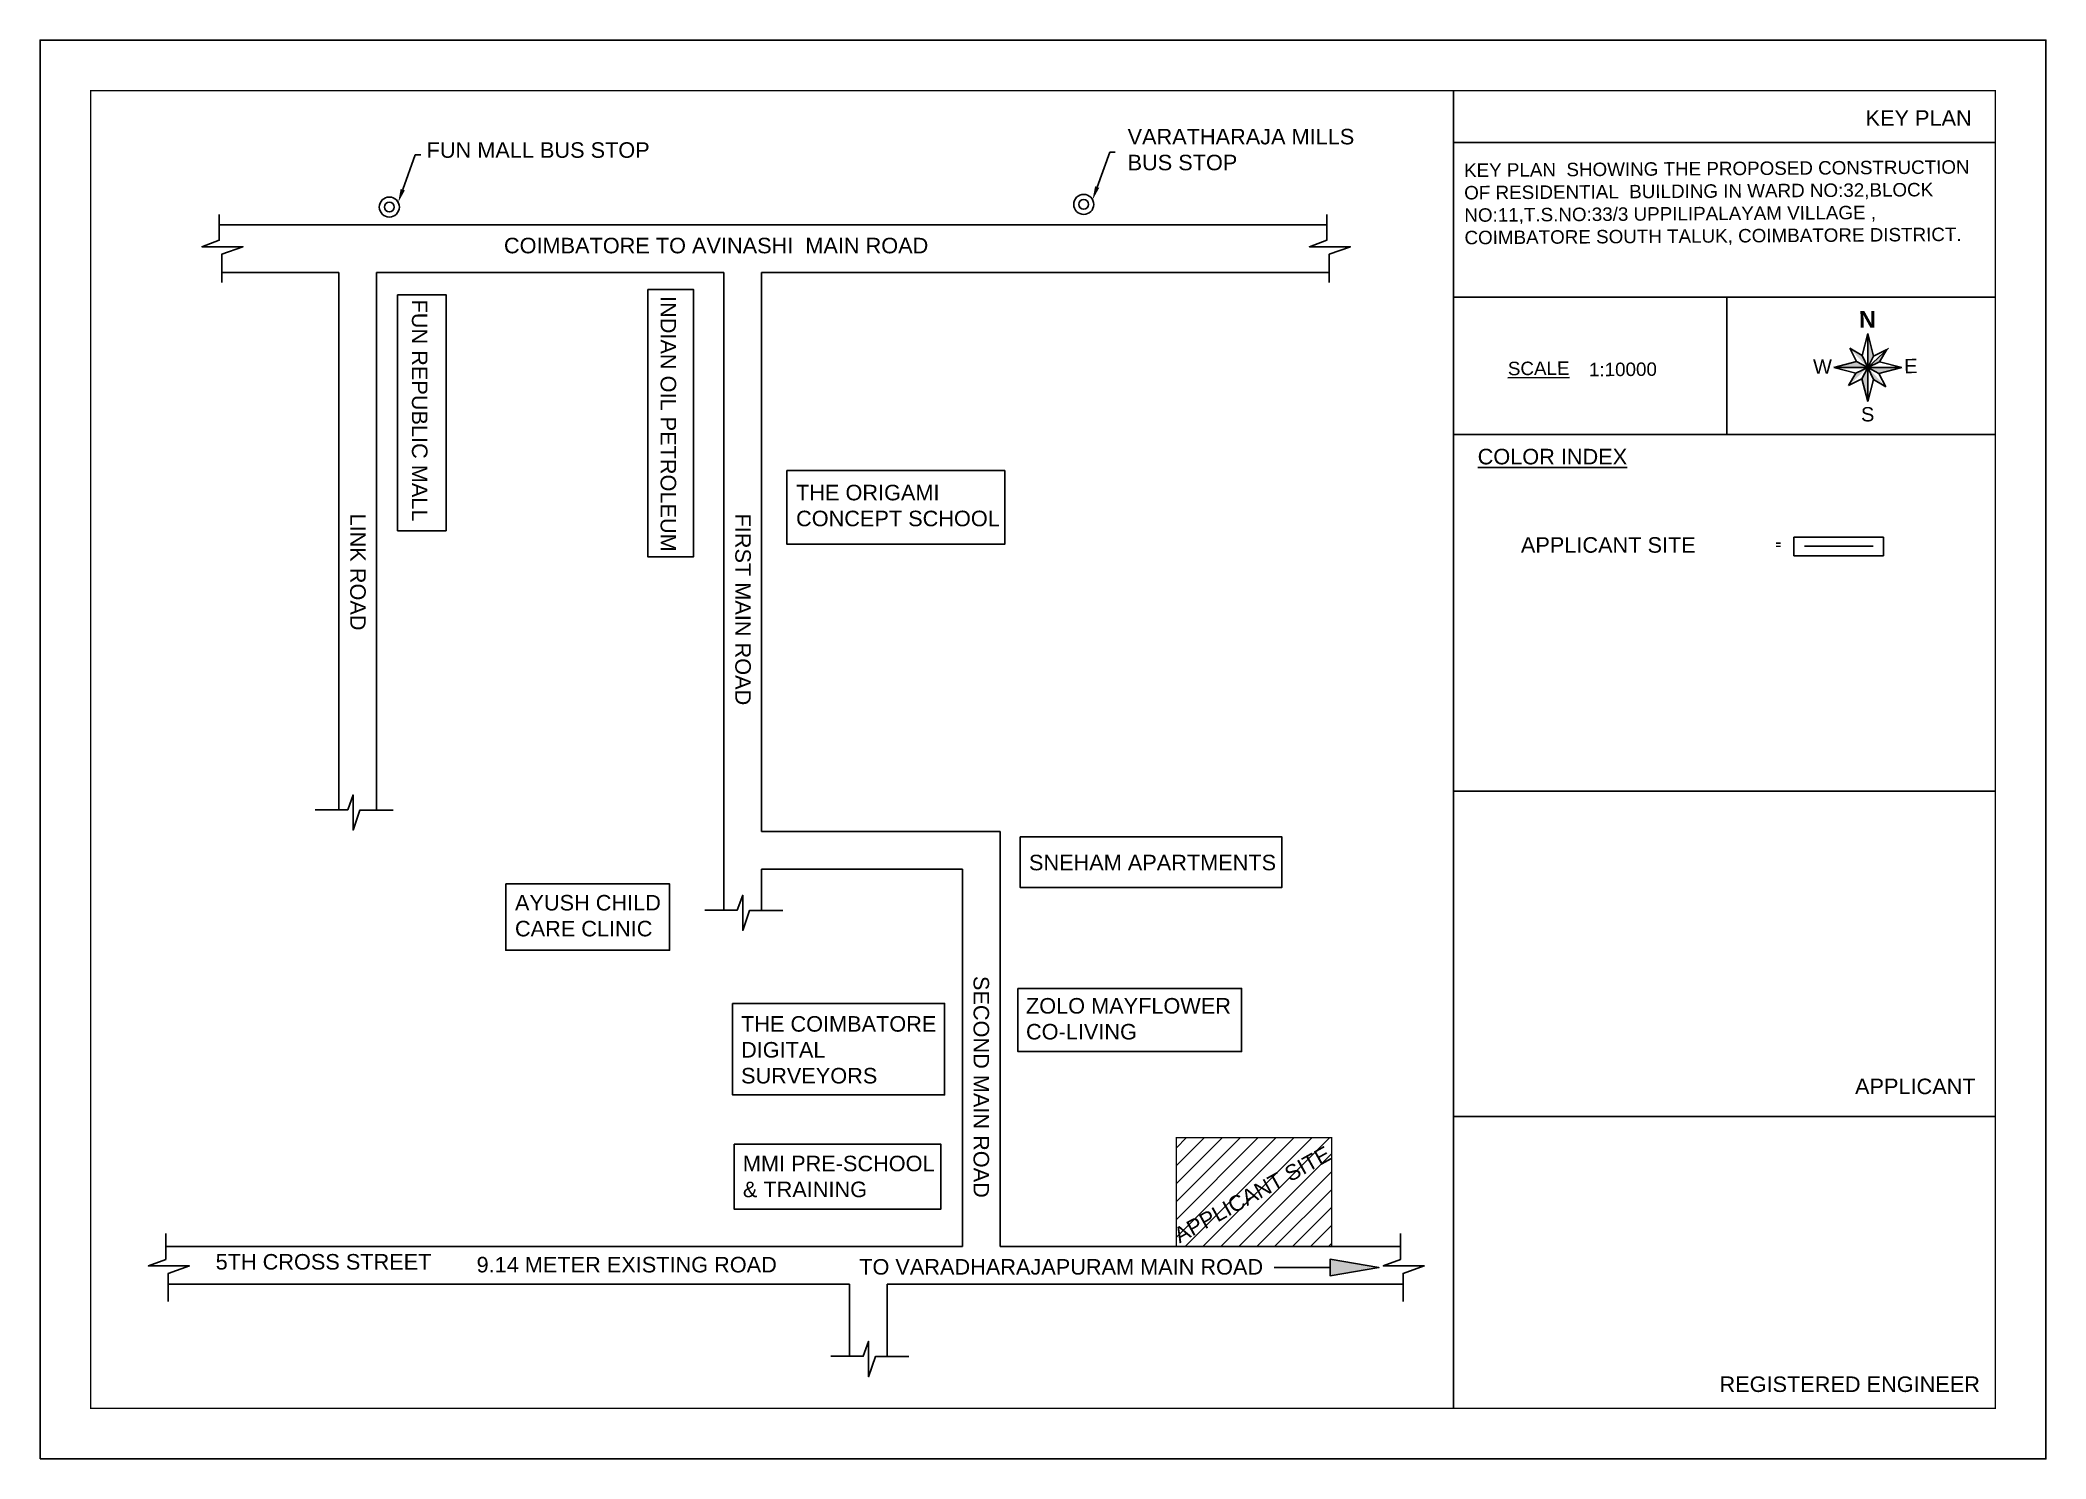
# Model space of a CAD drawing. Header units: metres. Extents: x 1549 to 1752, y 1518 to 3502.
# Drawn here: x 1661.45 to 1705.5, y 1518.37 to 1549.52 of the extents above; entities that cross this region are included whole.
import ezdxf
from ezdxf import colors
from ezdxf.entities.mleader import LeaderData, LeaderLine
from ezdxf.enums import TextEntityAlignment as Align
from ezdxf.math import Vec2, Vec3

# ---------------------------------------------------------------- set-up
doc = ezdxf.new("R2010")
doc.units = ezdxf.units.M
doc.layers.add('LOCATION_PLAN', color=7, linetype='Continuous', lineweight=0)
doc.styles.add('SLS-Arial', font='arial.ttf')
doc.styles.add('SSC - Arial', font='arial.ttf')
doc.styles.get("Standard").update_dxf_attribs({"font": 'arial.ttf'})

msp = doc.modelspace()

# ---------------------------------------------------------------- texts
at = {"linetype": 'ByBlock', "style": 'SLS-Arial'}
for s, height, p in [('KEY PLAN', 0.341098417, (1701.53804438, 1547.63865245)), ('%%UCOLOR INDEX', 0.3410984172, (1693.01967606, 1540.20544092)), ('APPLICANT SITE', 0.3410984172, (1693.96918743, 1538.26592959)), ('APPLICANT', 0.341098417, (1701.30629706, 1526.38041474)), ('5TH CROSS STREET ', 0.3410984172, (1665.30596434, 1522.52978837)), ('9.14 METER EXISTING ROAD', 0.3410984172, (1671.0360345, 1522.46734872)), ('TO VARADHARAJAPURAM MAIN ROAD', 0.3410984172, (1679.43906503, 1522.41954489)), ('REGISTERED ENGINEER', 0.3410984172, (1698.3303181, 1519.84283114))]:
    msp.add_text(s, height=height, dxfattribs=at).set_placement(p)
at = {"style": 'SSC - Arial'}
for s, p in [('W', (1700.59434803, 1542.10134362)), ('E', (1702.53344338, 1542.11296544)), ('S', (1701.58519441, 1541.05326612))]:
    msp.add_text(s, height=0.31457895, rotation=0.388492307, dxfattribs=at).set_placement(p, align=Align.BOTTOM_CENTER)
for s, height, p in [('%%USCALE', 0.295514133, (1693.68352569, 1542.16187948)), ('1:10000', 0.295514133, (1695.46423812, 1542.13851882)), ('-', 0.29551413, (1699.55280393, 1538.36269104)), ('-', 0.29551413, (1699.55280393, 1538.29139434))]:
    msp.add_text(s, height=height, rotation=0.388492307, dxfattribs=at).set_placement(p)
at = {"linetype": 'ByBlock', "style": 'SLS-Arial'}
msp.add_text('APPLICANT SITE', height=0.3410984172, rotation=28.982990246, dxfattribs=at).set_placement((1686.47225868, 1523.09957743))
at = {"char_height": 0.3410984172, "attachment_point": 1}
for s, insert, width in [('VARATHARAJA MILLS  BUS STOP', (1685.33215158, 1547.57070982), 5.562506042), ('FUN MALL BUS STOP', (1669.93938347, 1547.27596501), 16.0892776732)]:
    msp.add_mtext(s, dxfattribs=dict(at, insert=insert, width=width))
at = {"rotation": 0.388492307, "style": 'SSC - Arial'}
for s, insert, char_height, width, attachment_point in [('\\A1;KEY PLAN  SHOWING THE PROPOSED CONSTRUCTION OF RESIDENTIAL  BUILDING IN WARD NO:32,BLOCK {\\H1.86659x; }NO:11,T.S.NO:33/3 UPPILIPALAYAM VILLAGE , {\\H1.57772x; }COIMBATORE SOUTH TALUK, COIMBATORE DISTRICT.{\\H1.67401x; }', (1692.71931686, 1546.80903395), 0.29551413344, 11.5459186521, 1), ('{\\fArial|b1|i0|c0|p34;N}', (1701.57676278, 1543.57285385), 0.3670087774, 0.3746069668, 2)]:
    msp.add_mtext(s, dxfattribs=dict(at, insert=insert, char_height=char_height, width=width, attachment_point=attachment_point))
at = {"linetype": 'ByBlock', "char_height": 0.3410984172, "attachment_point": 1, "style": 'SLS-Arial'}
for s, insert, width in [(' COIMBATORE TO AVINASHI  MAIN ROAD', (1671.50487864, 1545.17934893), 11.6155189842), ('THE ORIGAMI CONCEPT SCHOOL', (1678.05174529, 1539.75699408), 5.1871060486), ('SNEHAM APARTMENTS', (1683.16585821, 1531.63556164), 11.6155189842), ('AYUSH CHILD CARE CLINIC', (1671.87910117, 1530.75378256), 4.3852856456), ('ZOLO MAYFLOWER CO-LIVING ', (1683.10100208, 1528.49059903), 6.1419169374), ('THE COIMBATORE DIGITAL SURVEYORS', (1676.84365102, 1528.09348575), 4.3840597188), ('MMI PRE-SCHOOL & TRAINING', (1676.88397902, 1525.02903769), 4.3840597188)]:
    msp.add_mtext(s, dxfattribs=dict(at, insert=insert, width=width))
at = {"linetype": 'ByBlock', "width": 11.6155189842, "attachment_point": 1, "rotation": 270, "style": 'SLS-Arial'}
for s, insert, char_height in [('INDIAN OIL PETROLEUM', (1675.4178991, 1543.90087492), 0.3410984172), ('FUN REPUBLIC MALL', (1669.95763452, 1543.82315413), 0.3410984172), ('LINK ROAD', (1668.60145229, 1539.12606762), 0.341098417), ('FIRST MAIN ROAD', (1677.05760669, 1539.12606762), 0.3410984172), ('SECOND MAIN ROAD', (1682.28999756, 1528.97558489), 0.3410984172)]:
    msp.add_mtext(s, dxfattribs=dict(at, insert=insert, char_height=char_height))

# ---------------------------------------------------------------- hatches: boundary and pattern name
at = {"linetype": 'ByBlock'}
h = msp.add_hatch(color=256, dxfattribs=at)
h.paths.add_polyline_path([(1701.58519441, 1543.07863702), (1701.58519441, 1542.33197948), (1701.71468764, 1542.57884582)])
h.paths.add_polyline_path([(1702.0072342, 1542.72845288), (1701.58519441, 1542.33197948), (1701.84669694, 1542.45768055)])
h.paths.add_polyline_path([(1702.33185194, 1542.33197948), (1701.58519441, 1542.33197948), (1701.83206075, 1542.20248625)])
h.paths.add_polyline_path([(1701.58519441, 1542.33197948), (1701.71089548, 1542.07047695), (1701.98166781, 1541.90993969)])
h.paths.add_polyline_path([(1701.58519441, 1542.33197948), (1701.45570118, 1542.08511314), (1701.58519441, 1541.58532195)])
h.paths.add_polyline_path([(1701.58519441, 1542.33197948), (1701.32369188, 1542.20627841), (1701.16315461, 1541.93550608)])
h.paths.add_polyline_path([(1701.33832806, 1542.46147271), (1700.83853687, 1542.33197948), (1701.58519441, 1542.33197948)])
h.paths.add_polyline_path([(1701.45949333, 1542.59348201), (1701.188721, 1542.75401928), (1701.58519441, 1542.33197948)])
h = msp.add_hatch()
h.set_pattern_fill('ANSI31', color=256, scale=2.224555)
h.set_pattern_definition([(45, (1391.03767, 1432.75554), (-0.19662473, 0.19662473), [])])
h.paths.add_polyline_path([(1689.81462165, 1525.42301777), (1686.4043307, 1525.42301777), (1686.4043307, 1523.03581411), (1689.81462165, 1523.03581411)])
h.paths.add_polyline_path([(1686.44005641, 1522.9742825), (1689.95365954, 1524.92054114), (1689.69728509, 1525.38337689), (1686.18368196, 1523.43711825)], flags=9)
msp.add_hatch(color=256).paths.add_polyline_path([(1689.7774481, 1522.75740888), (1689.7774481, 1522.57421082), (1689.77734522, 1522.39536547), (1690.84919537, 1522.57436543)])

# ---------------------------------------------------------------- linework, layer by layer
for p, q in [((1692.49032873, 1548.40590236), (1692.49032873, 1519.48668873)), ((1692.49032873, 1547.27026322), (1704.38512302, 1547.27026322)), ((1692.49032873, 1543.87530206), (1704.38512302, 1543.87530206)), ((1692.49032873, 1543.87530206), (1704.38512302, 1543.87530206)), ((1698.49440794, 1540.86378619), (1698.49440794, 1543.87530206)), ((1692.49032873, 1540.86378619), (1704.38512302, 1540.86378619)), ((1699.96039105, 1538.60678137), (1701.93020666, 1538.60678137)), ((1699.96039105, 1538.19444513), (1699.96039105, 1538.60678137)), ((1701.93020666, 1538.60678137), (1701.93020666, 1538.19444513)), ((1701.93020666, 1538.19444513), (1699.96039105, 1538.19444513)), ((1700.19471943, 1538.40686059), (1701.70649102, 1538.40686059)), ((1692.49032873, 1533.03323898), (1704.38512302, 1533.03323898)), ((1692.49032873, 1525.89157795), (1704.38512302, 1525.89157795))]:
    msp.add_line(p, q)
at = {"lineweight": -2}
for p, q in [((1665.38405077, 1545.46500556), (1689.70488083, 1545.46500556)), ((1665.44018536, 1544.41458495), (1668.01409171, 1544.41458495)), ((1668.01409171, 1544.41458495), (1668.01409171, 1532.62453697)), ((1668.84039025, 1544.41458495), (1676.46324727, 1544.41458495)), ((1668.84039025, 1544.41458495), (1668.84039025, 1532.61609852)), ((1676.46324727, 1544.41458495), (1676.46324727, 1530.42298274)), ((1677.28954581, 1544.41458495), (1689.76101542, 1544.41458495)), ((1677.28954581, 1544.41458495), (1677.28954581, 1532.14315345)), ((1677.28954581, 1532.14315345), (1682.53093929, 1532.14315345)), ((1682.53093929, 1532.14315345), (1682.53093929, 1523.03581411)), ((1677.28954581, 1531.3168549), (1677.28954581, 1530.4145443)), ((1677.28954581, 1531.3168549), (1681.70464075, 1531.3168549)), ((1681.70464075, 1531.3168549), (1681.70464075, 1523.03581411)), ((1681.70464075, 1523.03581411), (1664.21013664, 1523.03581411)), ((1682.53093929, 1523.03581411), (1691.32680597, 1523.03581411)), ((1679.2279223, 1522.20951556), (1664.26627123, 1522.20951556)), ((1679.2279223, 1522.20951556), (1679.2279223, 1520.62669988)), ((1680.05422085, 1522.20951556), (1680.05422085, 1520.61826144)), ((1680.05422085, 1522.20951556), (1691.38294057, 1522.20951556))]:
    msp.add_line(p, q, dxfattribs=at)
for points in [[(1661.45121354, 1518.37441128), (1705.49740046, 1518.37441128), (1705.49740046, 1549.51817981), (1661.45121354, 1549.51817981)], [(1669.30008211, 1543.92989525), (1670.36468059, 1543.92989525), (1670.36468059, 1538.74709804), (1669.30008211, 1538.74709804)], [(1674.79465537, 1544.04258632), (1675.79977626, 1544.04258632), (1675.79977626, 1538.1766238), (1674.79465537, 1538.1766238)], [(1677.84923811, 1540.06863174), (1682.63489473, 1540.06863174), (1682.63489473, 1538.4527434), (1677.84923811, 1538.4527434)], [(1682.97001401, 1532.02738875), (1688.72036951, 1532.02738875), (1688.72036951, 1530.91824217), (1682.97001401, 1530.91824217)], [(1671.676217, 1530.99392594), (1675.27537983, 1530.99392594), (1675.27537983, 1529.54097717), (1671.676217, 1529.54097717)], [(1682.9253118, 1528.70142318), (1687.83416927, 1528.70142318), (1687.83416927, 1527.3153585), (1682.9253118, 1527.3153585)], [(1676.65580699, 1528.37087535), (1681.31451592, 1528.37087535), (1681.31451592, 1526.36458908), (1676.65580699, 1526.36458908)], [(1676.69512874, 1525.28453297), (1681.22752596, 1525.28453297), (1681.22752596, 1523.85305715), (1676.69512874, 1523.85305715)]]:
    msp.add_lwpolyline(points, close=True)
at = {"const_width": 0.02966073}
msp.add_lwpolyline([(1662.56349099, 1519.48668873), (1704.38512302, 1519.48668873), (1704.38512302, 1548.40590236), (1662.56349099, 1548.40590236)], close=True, dxfattribs=at)
at = {"lineweight": -2}
for points in [[(1665.38405077, 1545.69060561), (1665.38405077, 1545.12582525), (1665.00364414, 1544.98095888), (1665.90459003, 1544.98095888), (1665.44018536, 1544.81839516), (1665.44018536, 1544.20065392)], [(1689.70488083, 1545.69060561), (1689.70488083, 1545.12582525), (1689.3244742, 1544.98095888), (1690.22542009, 1544.98095888), (1689.76101542, 1544.81839516), (1689.76101542, 1544.20065392)], [(1667.4918415, 1532.62453697), (1668.20649736, 1532.62453697), (1668.32475133, 1532.94909209), (1668.32475133, 1532.1757904), (1668.47476621, 1532.61609852), (1669.20601429, 1532.61609852)], [(1676.04726383, 1530.42298274), (1676.76191969, 1530.42298274), (1676.88017366, 1530.74753786), (1676.88017366, 1529.97423618), (1677.03018854, 1530.4145443), (1677.76143662, 1530.4145443)], [(1664.21013664, 1523.31820428), (1664.21013664, 1522.75342393), (1663.82973001, 1522.60855756), (1664.7306759, 1522.60855756), (1664.26627123, 1522.44599384), (1664.26627123, 1521.8282526)], [(1691.32680597, 1523.31820428), (1691.32680597, 1522.75342393), (1690.94639935, 1522.60855756), (1691.84734524, 1522.60855756), (1691.38294057, 1522.44599384), (1691.38294057, 1521.8282526)], [(1678.81193886, 1520.62669988), (1679.52659472, 1520.62669988), (1679.64484869, 1520.951255), (1679.64484869, 1520.17795332), (1679.79486357, 1520.61826144), (1680.52611165, 1520.61826144)]]:
    msp.add_lwpolyline(points, dxfattribs=at)
at = {"linetype": 'ByBlock'}
for points in [[(1701.58519441, 1543.07863702), (1701.45949333, 1542.59348201)], [(1701.58519441, 1543.07863702), (1701.58519441, 1541.58532195)], [(1701.58519441, 1543.07863702), (1701.71468764, 1542.57884582)], [(1701.188721, 1542.75401928), (1701.33832806, 1542.46147271)], [(1701.188721, 1542.75401928), (1701.45949333, 1542.59348201)], [(1701.45949333, 1542.59348201), (1701.58519441, 1542.33197948)], [(1701.58519441, 1542.33197948), (1702.03857682, 1542.75789682)], [(1701.71468764, 1542.57884582), (1701.58519441, 1542.33197948)], [(1702.0072342, 1542.72845288), (1701.71468764, 1542.57884582)], [(1702.0072342, 1542.72845288), (1701.84669694, 1542.45768055)], [(1700.83853687, 1542.33197948), (1701.33832806, 1542.46147271)], [(1702.33185194, 1542.33197948), (1700.83853687, 1542.33197948)], [(1700.83853687, 1542.33197948), (1701.32369188, 1542.20627841)], [(1701.16315461, 1541.93550608), (1701.32369188, 1542.20627841)], [(1701.16315461, 1541.93550608), (1701.45570118, 1542.08511314)], [(1701.32369188, 1542.20627841), (1701.58519441, 1542.33197948)], [(1701.33832806, 1542.46147271), (1701.58519441, 1542.33197948)], [(1701.58519441, 1542.33197948), (1701.45570118, 1542.08511314)], [(1701.58519441, 1541.58532195), (1701.45570118, 1542.08511314)], [(1701.84669694, 1542.45768055), (1701.58519441, 1542.33197948)], [(1701.58519441, 1542.33197948), (1701.83206075, 1542.20248625)], [(1701.58519441, 1542.33197948), (1701.71089548, 1542.07047695)], [(1701.58519441, 1541.58532195), (1701.71089548, 1542.07047695)], [(1701.98166781, 1541.90993969), (1701.71089548, 1542.07047695)], [(1702.33185194, 1542.33197948), (1701.83206075, 1542.20248625)], [(1701.98166781, 1541.90993969), (1701.83206075, 1542.20248625)], [(1702.33185194, 1542.33197948), (1701.84669694, 1542.45768055)]]:
    msp.add_lwpolyline(points, dxfattribs=at)
at = {"color": 1, "const_width": 0.02966073}
msp.add_lwpolyline([(1686.4043307, 1525.42301777), (1689.81462165, 1525.42301777), (1689.81462165, 1523.03581411), (1686.4043307, 1523.03581411)], close=True, dxfattribs=at)
msp.add_lwpolyline([(1689.7774481, 1522.57421082), (1689.7774481, 1522.57421082), (1689.7774481, 1522.75740888), (1690.84919537, 1522.57436543), (1689.77734522, 1522.39536547), (1689.7774481, 1522.57421082), (1688.55246746, 1522.57421082)])
for centre, radius in [((1669.11984784, 1545.85433966), 0.22016656), ((1684.36854077, 1545.91170959), 0.22016656), ((1669.11984784, 1545.85433966), 0.10669189), ((1684.36854077, 1545.91170959), 0.10669189)]:
    msp.add_circle(centre, radius)
at = {"layer": 'LOCATION_PLAN'}
msp.add_lwpolyline([(1661.45121354, 1549.51817981), (1705.49740046, 1549.51817981), (1705.49740046, 1518.37441128), (1661.45121354, 1518.37441128)], close=True, dxfattribs=at)

msp.set_redraw_order([(e.dxf.handle, doc.entitydb.next_handle()) for e in msp.query("TEXT MTEXT ATTDEF DIMENSION ARC_DIMENSION")])  # texts and dimensions are drawn at this point

# ---------------------------------------------------------------- leaders
ml = msp.add_multileader_mtext('Standard')
ml.set_content('', color=256)
ml.set_leader_properties()
ml.build(insert=Vec2(0, 0))
ml.multileader.update_dxf_attribs({"arrow_head_size": 0.29660732})
ctx = ml.context
ctx.base_point, ctx.char_height, ctx.arrow_head_size, ctx.landing_gap_size, ctx.plane_origin = Vec3(1669.80830761, 1547.00231655), 0.05932146, 0.29660732, 0.02966073, Vec3(1669.78956431, 1547.81891355)
notes = []
notes.append((ctx, [(1, (1, 1, 0), (1669.68966468, 1547.00231655), (1, 0), 0.11864293, [(0, [(1669.31465967, 1545.95691483)], 0, [])])]))
ctx.mtext.insert, ctx.mtext.flow_direction = Vec3(1669.83796834, 1547.03197728), 5
ml = msp.add_multileader_mtext('Standard')
ml.set_content('', color=256)
ml.set_leader_properties()
ml.build(insert=Vec2(0, 0))
ml.multileader.update_dxf_attribs({"arrow_head_size": 0.29660732})
ctx = ml.context
ctx.base_point, ctx.char_height, ctx.arrow_head_size, ctx.landing_gap_size, ctx.plane_origin = Vec3(1685.05700054, 1547.05968648), 0.05932146, 0.29660732, 0.02966073, Vec3(1685.03825724, 1547.87628348)
notes.append((ctx, [(1, (1, 1, 0), (1684.93835761, 1547.05968648), (1, 0), 0.11864293, [(0, [(1684.5633526, 1546.01428477)], 0, [])])]))
ctx.mtext.insert, ctx.mtext.flow_direction = Vec3(1685.08666127, 1547.08934721), 5
for ctx, leaders in notes:
    for number, flags, end, landing, length, lines in leaders:
        leader = LeaderData()
        leader.index, (leader.has_last_leader_line, leader.has_dogleg_vector, leader.attachment_direction) = number, flags
        leader.last_leader_point, leader.dogleg_vector, leader.dogleg_length = Vec3(end), Vec3(landing), length
        for number, points, colour, breaks in lines:
            line = LeaderLine()
            line.index, line.vertices, line.color, line.breaks = number, Vec3.list(points), colors.encode_raw_color(colour), breaks
            leader.lines.append(line)
        ctx.leaders.append(leader)

doc.saveas('drawing.dxf')
